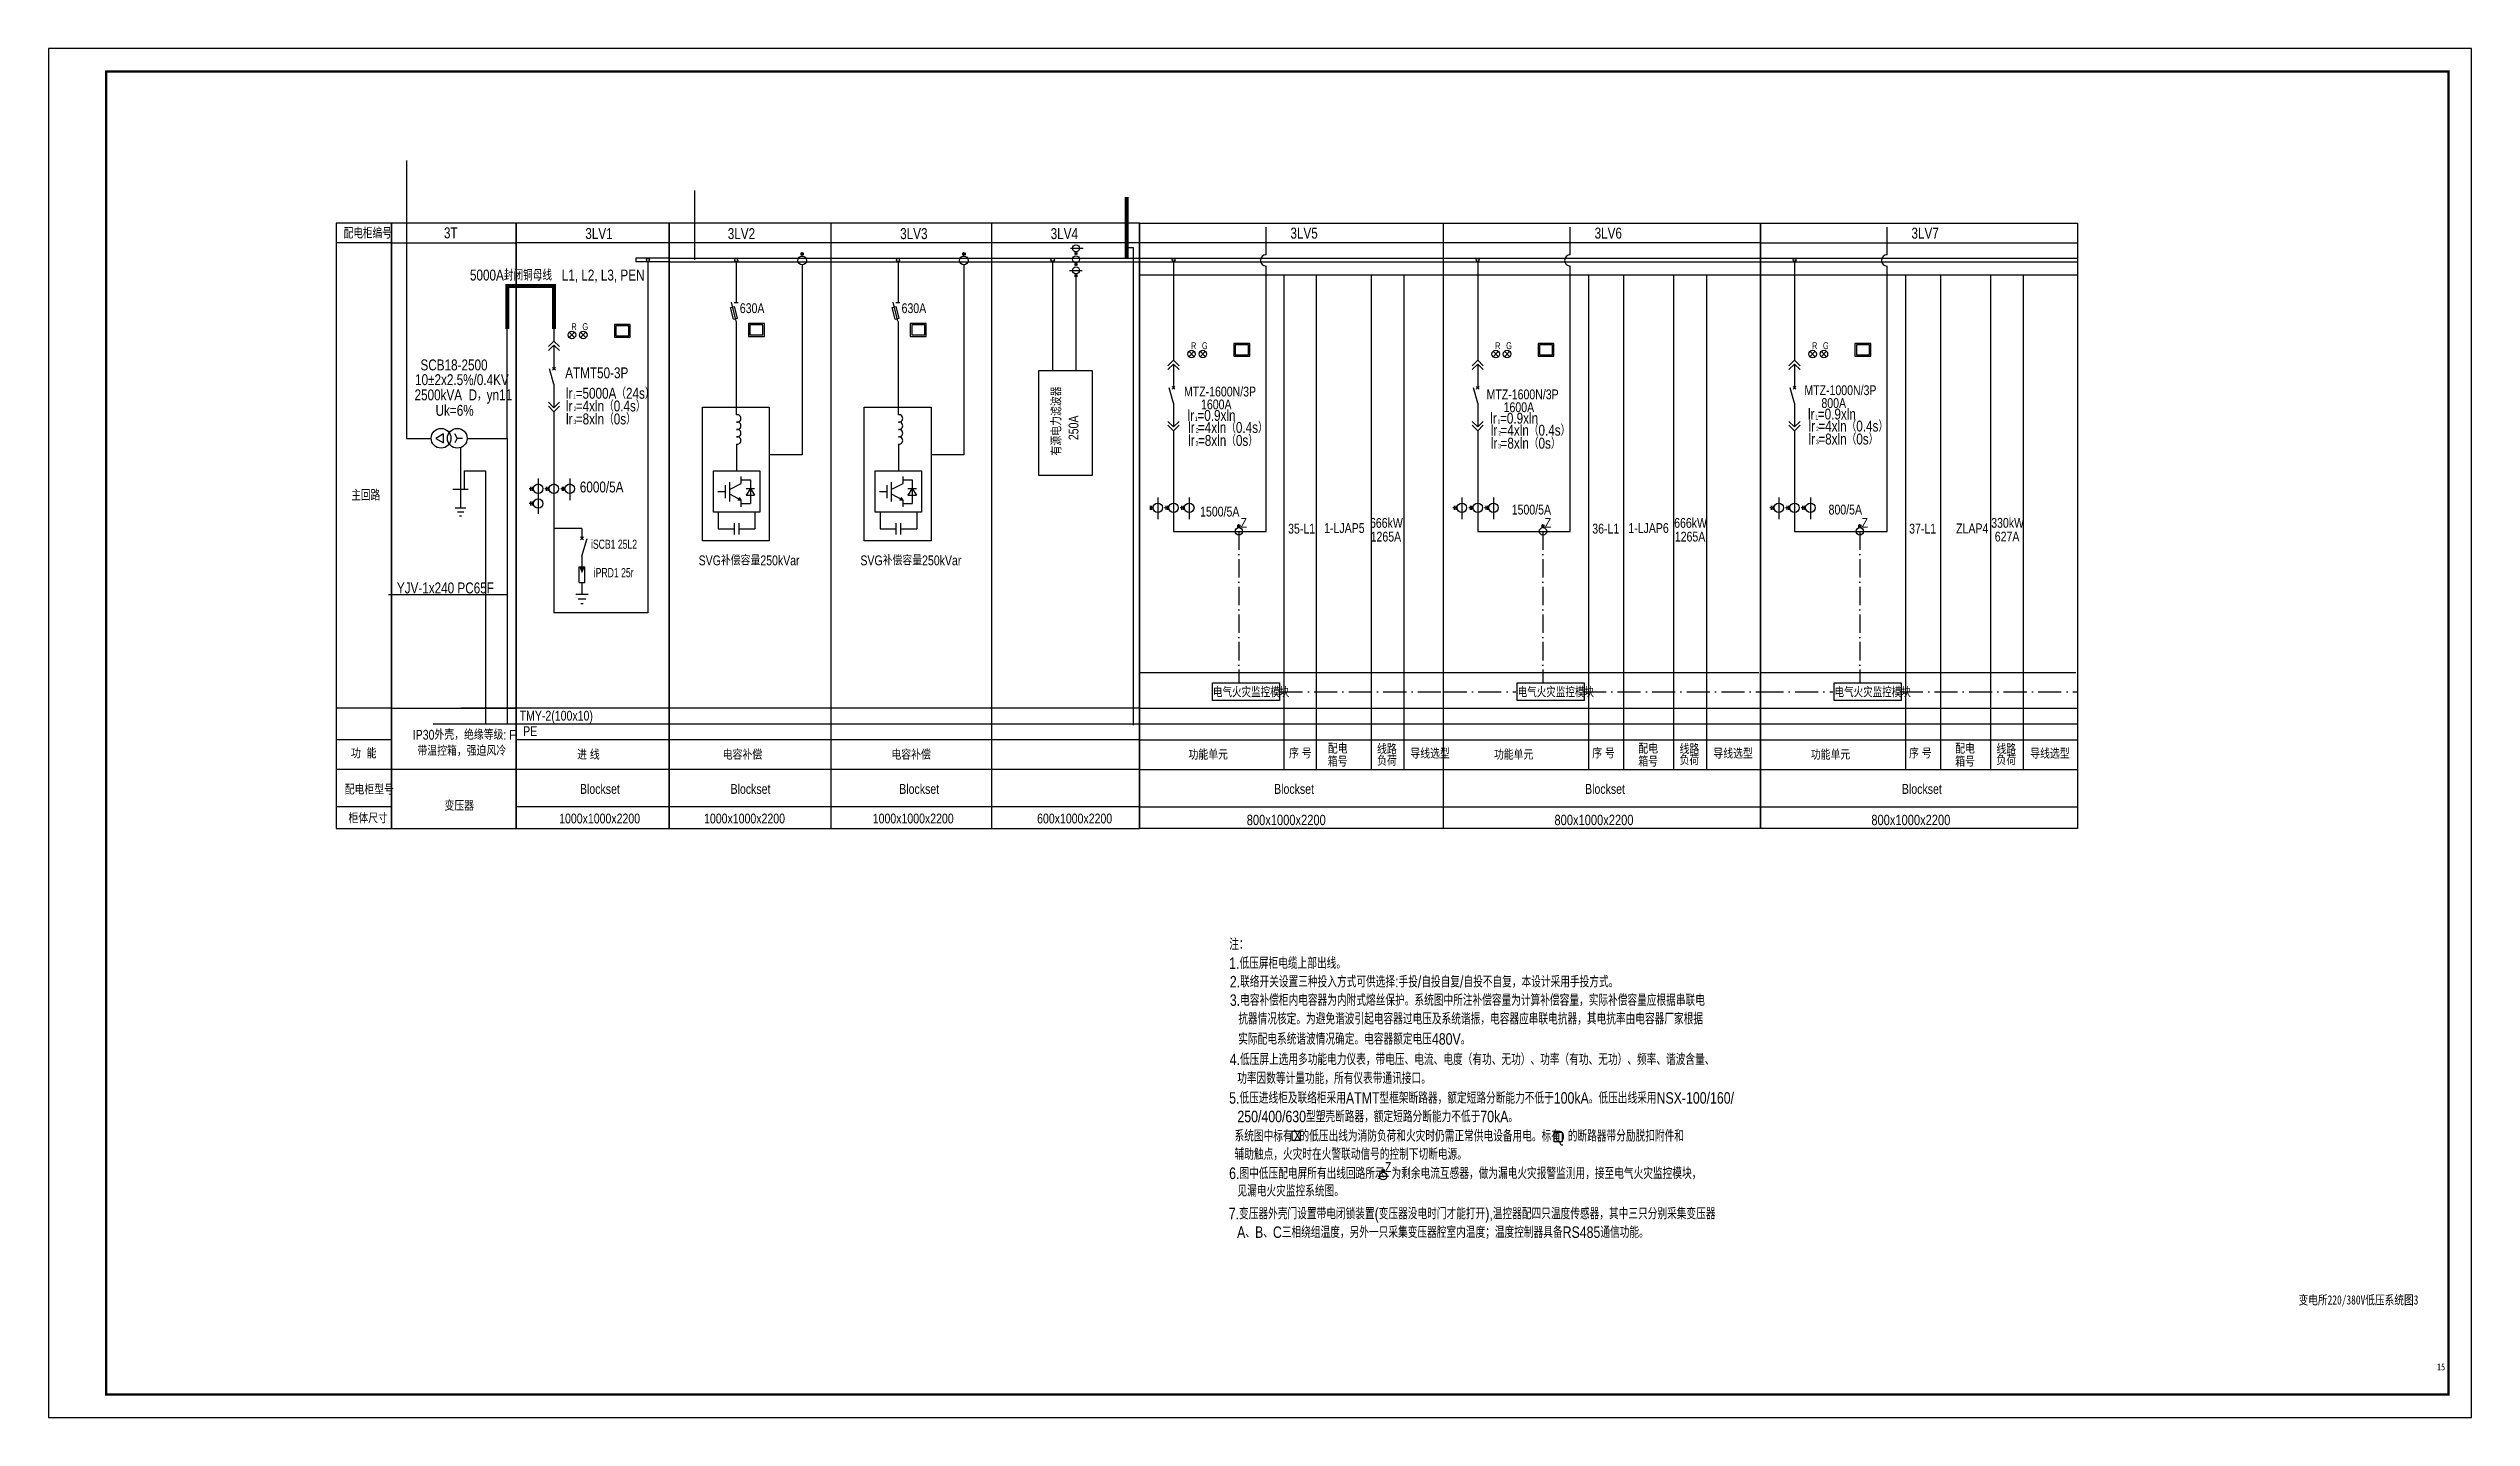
# Model space of a CAD drawing. Extents: x 562591 to 1355713, y 459382 to 835216.
# Drawn here: x 983254 to 1088354, y 774576 to 833976 of the extents above; entities that cross this region are included whole.
import ezdxf
from ezdxf.enums import TextEntityAlignment as Align

# ---------------------------------------------------------------- set-up
doc = ezdxf.new("R2010")
doc.units = 0
doc.header["$LTSCALE"] = 1000
doc.header["$MEASUREMENT"] = 0
doc.linetypes.add('CONTROL', pattern=[1.5, 1, -0.25, 0, -0.25])
for name, color, linetype in [('!电气', 4, 'Continuous'), ('CAPDI-TK2', 7, 'Continuous'), ('ELE', 3, 'Continuous'), ('ELEC', 3, 'Continuous'), ('esocket', 4, 'Continuous'), ('etext', 3, 'Continuous'), ('TEL_TITLE', 7, 'Continuous'), ('动力平面导线层', 3, 'Continuous'), ('动力平面尺寸标注层', 4, 'Continuous'), ('标注-动力', 7, 'Continuous'), ('照明平面导线层', 1, 'Continuous'), ('照明平面设备层', 3, 'Continuous')]:
    doc.layers.add(name, color=color, linetype=linetype)
doc.styles.add('CAPDI-仿宋', font='', dxfattribs={"width": 0.75})
doc.styles.add('CAPDI-宋体', font='', dxfattribs={"width": 0.75})
doc.styles.add('denggao', font='jrs.shx', dxfattribs={"width": 0.7, "height": 400, "bigfont": 'hztxt.shx'})
doc.styles.add('hz', font='jrs.shx', dxfattribs={"width": 0.7, "bigfont": 'hztxt.shx'})
doc.styles.add('JRS', font='jrs.shx', dxfattribs={"width": 0.9, "bigfont": 'hztxt.shx'})
doc.styles.add('Lee', font='jrs.shx', dxfattribs={"bigfont": 'hztxt.shx'})
doc.styles.get('CAPDI-仿宋').set_extended_font_data('FangSong')
doc.styles.get('CAPDI-宋体').set_extended_font_data('SimSun')
doc.linetypes.add('接地线', pattern='A,500,[136,eesltype.shx,S=100,R=0,X=0,Y=0],500,-200,60,-200', length=1460)

msp = doc.modelspace()

# ---------------------------------------------------------------- texts
at = {"layer": '!电气', "color": 120, "style": 'denggao', "width": 0.8}
for p in [(1033762, 805826, 770), (1046980, 805826, 770), (1060724, 805826, 770)]:
    msp.add_text('电气火灾监控模块', height=450, dxfattribs=at).set_placement(p)
at = {"color": 7, "ltscale": 0.75, "style": 'hz', "width": 0.7}
for s, height, p in [('R', 299, (1005936, 821757)), ('G', 299, (1006412, 821757)), ('R', 299, (1032810, 820931)), ('G', 299, (1033286, 820931)), ('R', 299, (1046003, 820931)), ('G', 299, (1046479, 820931)), ('R', 299, (1059747, 820931)), ('G', 299, (1060223, 820931)), ('1', 190, (1032979, 817816)), ('1', 190, (1046104, 817694)), ('1', 190, (1059888, 817875))]:
    msp.add_text(s, height=height, dxfattribs=at).set_placement(p)
at = {"color": 1, "style": 'CAPDI-仿宋', "width": 0.75}
msp.add_text('15', height=300, dxfattribs=at).set_placement((1087033, 776623), align=Align.CENTER)
at = {"layer": 'CAPDI-TK2', "style": 'CAPDI-宋体', "width": 0.75}
msp.add_text('变电所220/380V低压系统图3', height=400, dxfattribs=at).set_placement((1083450, 779481), align=Align.CENTER)
at = {"layer": 'ELE', "color": 0, "style": 'Lee', "width": 0.8}
for s, p in [('注：', (1034469, 794863)), ('1.低压屏柜电缆上部出线。', (1034469, 794042)), ('2.联络开关设置三种投入方式可供选择:手投/自投自复/自投不自复，本设计采用手投方式。', (1034496, 793235)), ('3.电容补偿柜内电容器为内附式熔丝保护。系统图中所注补偿容量为计算补偿容量，实际补偿容量应根据串联电', (1034496, 792437)), ('抗器情况核定。为避免谐波引起电容器过电压及系统谐振，电容器应串联电抗器，其电抗率由电容器厂家根据', (1034861, 791628, 770)), ('4.低压屏上选用多功能电力仪表，带电压、电流、电度（有功、无功）、功率（有功、无功）、频率、谐波含量、', (1034489, 789866, 770)), ('实际配电系统谐波情况确定。电容器额定电压480V。', (1034861, 790752, 770)), ('功率因数等计量功能，所有仪表带通讯接口。', (1034815, 789049, 770)), ('5.低压进线柜及联络柜采用ATMT型框架断路器，额定短路分断能力不低于100kA。低压出线采用NSX-100/160/', (1034466, 788193, -1750)), ('250/400/630型塑壳断路器，额定短路分断能力不低于70kA。', (1034826, 787388, 770)), ('辅助触点，火灾时在火警联动信号的控制下切断电源。', (1034700, 785755, 770)), ('系统图中标有  的低压出线为消防负荷和火灾时仍需正常供电设备用电。标有  的断路器带分励脱扣附件和', (1034700, 786547, 770)), ('X', (1037250, 786562, 6761167)), ('Q', (1048600, 786511, 6761167)), ('6.图中低压配电屏所有出线回路所示  为剩余电流互感器，做为漏电火灾报警监测用，接至电气火灾监控模块，', (1034466, 784924, -1750)), ('见漏电火灾监控系统图。', (1034826, 784164, 770)), ('7.变压器外壳门设置带电闭锁装置(变压器没电时门才能打开),温控器配四只温度传感器，其中三只分别采集变压器', (1034451, 783176, -1750)), ('A、B、C三相绕组温度，另外一只采集变压器腔室内温度；温度控制器具备RS485通信功能。', (1034811, 782369, 770))]:
    msp.add_text(s, height=500, dxfattribs=at).set_placement(p)
at = {"layer": 'etext', "style": 'hz', "width": 0.7}
msp.add_text('iSCB1 25L2', height=400, dxfattribs=at).set_placement((1006786, 812267, 0))
msp.add_text('iPRD1 25r', height=400, dxfattribs=at).set_placement((1007769, 811242, 0), align=Align.MIDDLE)
at = {"layer": '动力平面尺寸标注层', "color": 3, "width": 0.8}
for s, height, style, p in [('配电柜编号', 475, 'JRS', (996059, 825727)), ('3T', 475, 'JRS', (1000408, 825737)), ('3LV1', 475, 'JRS', (1006540, 825708)), ('3LV2', 475, 'JRS', (1012718, 825705)), ('3LV3', 475, 'JRS', (1020196, 825705)), ('3LV4', 475, 'JRS', (1026724, 825705)), ('3LV5', 475, 'JRS', (1037124, 825726)), ('3LV6', 475, 'JRS', (1050317, 825726)), ('3LV7', 475, 'JRS', (1064061, 825726)), ('5000A封闭铜母线   L1, L2, L3, PEN', 475, 'JRS', (1001536, 823906)), ('630A', 427.5, 'denggao', (1013242, 822494)), ('630A', 427.5, 'denggao', (1020258, 822494)), ('10%%p2x2.5%/0.4KV', 475, 'JRS', (999155, 819369)), ('SCB18-2500', 475, 'JRS', (999390, 820008)), ('ATMT50-3P', 475, 'JRS', (1005667, 819664)), ('2500kVA  D，yn11', 475, 'JRS', (999133, 818709)), ('lr =5000A（24s）', 475, 'JRS', (1005697, 818778)), ('lr =4xln（0.4s）', 475, 'JRS', (1005702, 818227)), ('MTZ-1600N/3P', 427.5, 'denggao', (1032507, 818876)), ('1600A', 427.5, 'denggao', (1033247, 818318)), ('MTZ-1600N/3P', 427.5, 'denggao', (1045632, 818754)), ('MTZ-1000N/3P', 427.5, 'denggao', (1059416, 818935)), ('800A', 427.5, 'denggao', (1060156, 818377)), ('Uk=6%%%', 475, 'JRS', (1000045, 818038)), ('lr =8xln（0s）', 475, 'JRS', (1005703, 817665)), ('lr =0.9xln ', 475, 'JRS', (1032666, 817818)), ('lr =4xln（0.4s）', 475, 'JRS', (1032688, 817296)), ('lr =0.9xln ', 475, 'JRS', (1045791, 817696)), ('lr =4xln（0.4s）', 475, 'JRS', (1045813, 817175)), ('1600A', 427.5, 'denggao', (1046372, 818196)), ('lr =0.9xln ', 475, 'JRS', (1059575, 817877)), ('lr =4xln（0.4s）', 475, 'JRS', (1059597, 817356)), ('lr =8xln（0s）', 475, 'JRS', (1032689, 816733)), ('lr =8xln（0s）', 475, 'JRS', (1045814, 816612)), ('lr =8xln（0s）', 475, 'JRS', (1059598, 816793)), ('主回路', 475, 'JRS', (996390, 814358)), ('6000/5A', 475, 'JRS', (1006302, 814712)), ('1500/5A', 427.5, 'denggao', (1033207, 813669)), ('Z', 428, 'denggao', (1034962, 813180)), ('1500/5A', 427.5, 'denggao', (1046723, 813756)), ('Z', 428, 'denggao', (1048155, 813180)), ('800/5A', 427.5, 'denggao', (1060467, 813756)), ('Z', 428, 'denggao', (1061899, 813180)), ('35-L1', 427.5, 'denggao', (1037023, 812929)), ('1-LJAP5', 427.5, 'denggao', (1038587, 812954)), ('36-L1', 427.5, 'denggao', (1050216, 812929)), ('1-LJAP6', 427.5, 'denggao', (1051780, 812954)), ('37-L1', 427.5, 'denggao', (1063960, 812929)), ('ZLAP4', 427.5, 'denggao', (1065998, 812942)), ('SVG补偿容量250kVar', 427.5, 'denggao', (1011455, 811551)), ('SVG补偿容量250kVar', 427.5, 'denggao', (1018471, 811551)), ('YJV-1x240 PC65F', 475, 'JRS', (998366, 810332)), ('TMY-2(100x10)', 427.5, 'denggao', (1003692, 804815)), ('IP30外壳，绝缘等级: F', 427.5, 'denggao', (999055, 803985)), ('PE', 427.5, 'denggao', (1003843, 804141)), ('功  能', 427.5, 'denggao', (996375, 803176)), ('带温控箱，强迫风冷', 427.5, 'denggao', (999258, 803289)), ('进 线', 427.5, 'denggao', (1006183, 803119)), ('电容补偿', 427.5, 'denggao', (1012501, 803119)), ('电容补偿', 427.5, 'denggao', (1019818, 803119)), ('功能单元', 427.5, 'denggao', (1032703, 803119)), ('序 号', 427.5, 'denggao', (1037062, 803174)), ('箱号', 427.5, 'denggao', (1038745, 802819)), ('配电', 427.5, 'denggao', (1038745, 803381)), ('线路', 427.5, 'denggao', (1040882, 803358)), ('负荷', 427.5, 'denggao', (1040882, 802856)), ('导线选型', 427.5, 'denggao', (1042327, 803165)), ('功能单元', 427.5, 'denggao', (1045952, 803119)), ('序 号', 427.5, 'denggao', (1050212, 803174)), ('箱号', 427.5, 'denggao', (1052213, 802819)), ('配电', 427.5, 'denggao', (1052213, 803381)), ('线路', 427.5, 'denggao', (1054002, 803358)), ('负荷', 427.5, 'denggao', (1054002, 802886)), ('导线选型', 427.5, 'denggao', (1055469, 803165)), ('功能单元', 427.5, 'denggao', (1059695, 803119)), ('序 号', 427.5, 'denggao', (1063955, 803174)), ('箱号', 427.5, 'denggao', (1065957, 802819)), ('配电', 427.5, 'denggao', (1065957, 803381)), ('线路', 427.5, 'denggao', (1067746, 803358)), ('负荷', 427.5, 'denggao', (1067746, 802886)), ('导线选型', 427.5, 'denggao', (1069212, 803165)), ('配电柜型号', 427.5, 'denggao', (996104, 801607)), ('Blockset', 427.5, 'denggao', (1006309, 801635)), ('Blockset', 427.5, 'denggao', (1012841, 801635)), ('Blockset', 427.5, 'denggao', (1020158, 801635)), ('Blockset', 427.5, 'denggao', (1036417, 801635)), ('Blockset', 427.5, 'denggao', (1049905, 801635)), ('Blockset', 427.5, 'denggao', (1063649, 801635)), ('变压器', 427.5, 'denggao', (1000432, 800907)), ('柜体尺寸', 427.5, 'denggao', (996267, 800362)), ('1000x1000x2200', 427.5, 'denggao', (1005406, 800353)), ('1000x1000x2200', 427.5, 'denggao', (1011691, 800353)), ('1000x1000x2200', 427.5, 'denggao', (1019008, 800353)), ('600x1000x2200', 427.5, 'denggao', (1026137, 800353)), ('800x1000x2200', 450, 'denggao', (1035229, 800279)), ('800x1000x2200', 450, 'denggao', (1048577, 800279)), ('800x1000x2200', 450, 'denggao', (1062321, 800279))]:
    msp.add_text(s, height=height, dxfattribs=dict(at, style=style)).set_placement(p)
at = {"layer": '动力平面尺寸标注层', "color": 3, "style": 'denggao', "width": 0.8}
for s, p in [('有源电力滤波器', (1027189, 816317, 0)), ('250A', (1027930, 816983, 0))]:
    msp.add_text(s, height=427.5, rotation=90, dxfattribs=at).set_placement(p)
for s, p in [('666kW', (1041287, 813400)), ('666kW', (1054481, 813400)), ('330kW', (1068232, 813402)), ('1265A', (1041264, 812797)), ('1265A', (1054458, 812797)), ('627A', (1068209, 812799))]:
    msp.add_text(s, height=427.5, dxfattribs=at).set_placement(p, align=Align.MIDDLE)
at = {"layer": '标注-动力', "color": 7, "ltscale": 0.75, "style": 'hz', "width": 0.7}
for s, p in [('1', (1006009, 818776)), ('3', (1006023, 817680)), ('2', (1006033, 818244)), ('3', (1033008, 816749)), ('2', (1033019, 817313)), ('3', (1046133, 816627)), ('2', (1046144, 817191)), ('3', (1059917, 816808)), ('2', (1059928, 817372))]:
    msp.add_text(s, height=190, dxfattribs=at).set_placement(p)
at = {"layer": '标注-动力', "style": 'denggao', "width": 0.8}
msp.add_text('Z', height=428, dxfattribs=at).set_placement((1041224, 785231))

# ---------------------------------------------------------------- linework, layer by layer
at = {"layer": '!电气'}
for p, q in [((1017192, 826393), (1017192, 800130)), ((1024155, 826393), (1024155, 800130)), ((1043769, 800130), (1043769, 826393)), ((1057513, 800130), (1057513, 826393)), ((998127, 825538), (995727, 825538)), ((998127, 825538), (1003547, 825538)), ((1010176, 825538), (1003547, 825538)), ((1030576, 825538), (1010176, 825538)), ((1057513, 825538), (1010176, 825538)), ((1057513, 825538), (1071256, 825538)), ((1030576, 824156), (1043769, 824156)), ((1036836, 824156), (1036836, 802695)), ((1038236, 824156), (1038236, 802695)), ((1040621, 824156), (1040621, 802695)), ((1042046, 824156), (1042046, 802695)), ((1043769, 824156), (1057513, 824156)), ((1050055, 824156), (1050055, 802695)), ((1051575, 824156), (1051575, 802695)), ((1053741, 824156), (1053741, 802695)), ((1055166, 824156), (1055166, 802695)), ((1057513, 824156), (1071256, 824156)), ((1063798, 824156), (1063798, 802695)), ((1065318, 824156), (1065318, 802695)), ((1067485, 824156), (1067485, 802695)), ((1068910, 824156), (1068910, 802695)), ((1030576, 806899), (1043769, 806899)), ((1043769, 806899), (1057444, 806899)), ((1057513, 806899), (1071188, 806899)), ((998127, 805347), (995727, 805347)), ((998127, 805347), (1003547, 805347)), ((1030576, 805347), (1001146, 805347)), ((1030576, 805347), (1030576, 805347)), ((1030576, 805347), (1030576, 805347)), ((1030576, 805347), (1043769, 805347)), ((1043769, 805347), (1057513, 805347)), ((1043769, 805347), (1043769, 805347)), ((1043769, 805347), (1043769, 805347)), ((1043824, 805347), (1043824, 805347)), ((1043824, 805347), (1043824, 805347)), ((1043824, 805347), (1047791, 805347)), ((1047791, 805347), (1047804, 805347)), ((1057513, 805347), (1071256, 805347)), ((1057513, 805347), (1057513, 805347)), ((1057513, 805347), (1057513, 805347)), ((1057568, 805347), (1057568, 805347)), ((1057568, 805347), (1057568, 805347)), ((1057568, 805347), (1061534, 805347)), ((1061534, 805347), (1061547, 805347)), ((998127, 803978), (995727, 803978)), ((1030576, 803978), (1003547, 803978)), ((1030576, 803978), (1030576, 803978)), ((1030576, 803978), (1030576, 803978)), ((1030576, 803978), (1043769, 803978)), ((1043769, 803978), (1057513, 803978)), ((1043824, 803978), (1043824, 803978)), ((1043824, 803978), (1043824, 803978)), ((1043824, 803978), (1047791, 803978)), ((1047791, 803978), (1047804, 803978)), ((1057513, 803978), (1071256, 803978)), ((1057568, 803978), (1057568, 803978)), ((1057568, 803978), (1057568, 803978)), ((1057568, 803978), (1061534, 803978)), ((1061534, 803978), (1061547, 803978)), ((998127, 802695), (995727, 802695)), ((1003547, 802695), (998127, 802695)), ((1030576, 802695), (1001146, 802695)), ((1030576, 802695), (1043769, 802695)), ((1043769, 802695), (1057513, 802695)), ((1043824, 802695), (1047791, 802695)), ((1047791, 802695), (1047804, 802695)), ((1057513, 802695), (1071256, 802695)), ((1057568, 802695), (1061534, 802695)), ((1061534, 802695), (1061547, 802695)), ((998127, 801072), (995727, 801072)), ((1030576, 801072), (1003547, 801072)), ((1030576, 801072), (1030576, 801072)), ((1030576, 801072), (1030576, 801072)), ((1030576, 801072), (1043768, 801072)), ((1043769, 801072), (1057513, 801072)), ((1043824, 801072), (1043824, 801072)), ((1043824, 801072), (1043824, 801072)), ((1043824, 801072), (1047791, 801072)), ((1047791, 801072), (1047804, 801072)), ((1057513, 801072), (1071256, 801072)), ((1057568, 801072), (1057568, 801072)), ((1057568, 801072), (1057568, 801072)), ((1057568, 801072), (1061534, 801072)), ((1061534, 801072), (1061547, 801072))]:
    msp.add_line(p, q, dxfattribs=at)
for points in [[(998127, 826393), (995727, 826393), (995727, 800130), (998127, 800130)], [(1003547, 826393), (998127, 826393), (998127, 800130), (1003547, 800130)], [(1010176, 826393), (1003547, 826393), (1003547, 800130), (1010176, 800130)], [(1030576, 826393), (1010176, 826393), (1010176, 800130), (1030576, 800130)], [(1030576, 826393), (1010176, 826393), (1010176, 800130), (1030576, 800130)], [(1030576, 826393), (1030576, 826393), (1030576, 800130), (1030576, 800130)], [(1030576, 826393), (1030576, 826393), (1030576, 800130), (1030576, 800130)], [(1043769, 826393), (1057513, 826393), (1057513, 800130), (1043769, 800130)], [(1057513, 826393), (1071256, 826393), (1071256, 800130), (1057513, 800130)]]:
    msp.add_lwpolyline(points, close=True, dxfattribs=at)
msp.add_lwpolyline([(1043769, 800130), (1030576, 800130), (1030576, 826393), (1043769, 826393)], dxfattribs=at)
at = {"layer": '!电气', "color": 1}
msp.add_lwpolyline([(1026205, 819997), (1028526, 819997), (1028526, 815448), (1026205, 815448)], close=True, dxfattribs=at)
at = {"color": 4, "ltscale": 0.3}
for p, q in [((1010176, 824883), (1008724, 824883)), ((1008724, 824883), (1008724, 824712)), ((1010176, 824712), (1008724, 824712)), ((1010176, 824883), (1043769, 824883)), ((1010176, 824712), (1043769, 824712)), ((1043769, 824883), (1057513, 824883)), ((1043769, 824712), (1057513, 824712)), ((1057513, 824883), (1071256, 824883)), ((1057513, 824712), (1071256, 824712))]:
    msp.add_line(p, q, dxfattribs=at)
at = {"color": 7, "ltscale": 0.3}
for p, q in [((1004938, 821038), (1005179, 821279)), ((1004938, 820867), (1005179, 821108)), ((1005421, 821038), (1005179, 821279)), ((1005421, 820867), (1005179, 821108)), ((1005179, 819417), (1004992, 820075)), ((1005119, 820014), (1005240, 820135)), ((1005119, 820135), (1005240, 820014)), ((1031812, 820212), (1032054, 820454)), ((1031812, 820041), (1032054, 820283)), ((1032295, 820212), (1032054, 820454)), ((1032295, 820041), (1032054, 820283)), ((1045005, 820212), (1045247, 820454)), ((1045005, 820041), (1045247, 820283)), ((1045489, 820212), (1045247, 820454)), ((1045489, 820041), (1045247, 820283)), ((1058749, 820212), (1058991, 820454)), ((1058749, 820041), (1058991, 820283)), ((1059232, 820212), (1058991, 820454)), ((1059232, 820041), (1058991, 820283)), ((1032054, 818592), (1031867, 819250)), ((1031993, 819189), (1032114, 819310)), ((1031993, 819310), (1032114, 819189)), ((1045247, 818592), (1045060, 819250)), ((1045187, 819189), (1045308, 819310)), ((1045187, 819310), (1045308, 819189)), ((1058991, 818592), (1058804, 819250)), ((1058930, 819189), (1059051, 819310)), ((1058930, 819310), (1059051, 819189)), ((1004938, 818623), (1005179, 818381)), ((1004938, 818452), (1005179, 818210)), ((1005421, 818623), (1005179, 818381)), ((1005421, 818452), (1005179, 818210)), ((1031812, 817797), (1032054, 817556)), ((1032295, 817797), (1032054, 817556)), ((1045005, 817797), (1045247, 817556)), ((1045489, 817797), (1045247, 817556)), ((1058749, 817797), (1058991, 817556)), ((1059232, 817797), (1058991, 817556)), ((1031812, 817626), (1032054, 817385)), ((1032295, 817626), (1032054, 817385)), ((1045005, 817626), (1045247, 817385)), ((1045489, 817626), (1045247, 817385)), ((1058749, 817626), (1058991, 817385)), ((1059232, 817626), (1058991, 817385)), ((1000896, 814052), (1001357, 814052)), ((1000989, 813878), (1001265, 813878)), ((1001087, 813703), (1001170, 813703))]:
    msp.add_line(p, q, dxfattribs=at)
at = {"color": 1, "ltscale": 0.3}
for p, q in [((1006396, 813151), (1005179, 813151)), ((1006396, 813151), (1006396, 812721)), ((1006396, 811952), (1006396, 811480)), ((1006396, 810813), (1006396, 810283))]:
    msp.add_line(p, q, dxfattribs=at)
at = {"color": 0, "ltscale": 0.3}
for p, q in [((1006276, 811480), (1006516, 811480)), ((1006276, 810813), (1006276, 811480)), ((1006516, 810813), (1006516, 811480)), ((1006276, 810813), (1006516, 810813))]:
    msp.add_line(p, q, dxfattribs=at)
at = {"color": 3, "ltscale": 0.3}
for p, q in [((1006666, 810283), (1006127, 810283)), ((1006558, 810079), (1006235, 810079)), ((1006443, 809875), (1006346, 809875))]:
    msp.add_line(p, q, dxfattribs=at)
at = {"color": 4, "ltscale": 0.3}
for centre in [(1032054, 824800), (1045247, 824800), (1058991, 824800)]:
    msp.add_circle(centre, 64.1, dxfattribs=at)
at = {"color": 0, "ltscale": 0.3}
msp.add_solid([(1006516, 811480), (1006277, 811480), (1006396, 811204), (1006277, 811480)], dxfattribs=at)
at = {"layer": 'ELE', "color": 0}
for points in [[(1037200, 787004), (1037550, 787004), (1037550, 786592), (1037200, 786592)], [(1048561, 786952), (1048911, 786952), (1048911, 786541), (1048561, 786541)]]:
    msp.add_lwpolyline(points, close=True, dxfattribs=at)
at = {"layer": 'ELEC', "color": 0}
for p, q in [((1006467, 812650), (1006326, 812791)), ((1006467, 812791), (1006326, 812650)), ((1006396, 811952), (1006615, 812721))]:
    msp.add_line(p, q, dxfattribs=at)
at = {"layer": 'esocket'}
for points in [[(1033741, 806449), (1036651, 806449), (1036651, 805680), (1033741, 805680)], [(1046960, 806449), (1049870, 806449), (1049870, 805680), (1046960, 805680)], [(1060703, 806449), (1063613, 806449), (1063613, 805680), (1060703, 805680)]]:
    msp.add_lwpolyline(points, close=True, dxfattribs=at)
at = {"layer": 'TEL_TITLE'}
msp.add_lwpolyline([(983254, 774576), (1088354, 774576), (1088354, 833976), (983254, 833976)], close=True, dxfattribs=at)
at = {"layer": 'TEL_TITLE', "const_width": 100}
msp.add_lwpolyline([(985754, 775576), (1087354, 775576), (1087354, 832976), (985754, 832976)], close=True, dxfattribs=at)
at = {"layer": '动力平面导线层', "linetype": '接地线', "ltscale": 0.01}
for p, q in [((1001127, 816658), (1001127, 814052)), ((1001285, 815648), (1001285, 814848))]:
    msp.add_line(p, q, dxfattribs=at)
at = {"layer": '动力平面导线层', "linetype": '接地线', "ltscale": 0.002}
for p, q in [((1003154, 817057), (1003154, 804672)), ((1001285, 815648), (1002212, 815648)), ((1002212, 815648), (1002212, 804672)), ((999944, 804672), (1043769, 804672)), ((1043769, 804672), (1057513, 804672)), ((1057513, 804672), (1071256, 804672))]:
    msp.add_line(p, q, dxfattribs=at)
msp.add_lwpolyline([(1030080, 825346), (1030302, 825346), (1030302, 804616)], dxfattribs=at)
at = {"layer": '动力平面尺寸标注层', "color": 3}
for p, q in [((1011270, 827819), (1011270, 824809)), ((1001452, 814848), (1000789, 814848)), ((998005, 810289), (1003154, 810289))]:
    msp.add_line(p, q, dxfattribs=at)
at = {"layer": '标注-动力', "ltscale": 0.3}
for p, q in [((1016024, 825087), (1015867, 825087)), ((1015945, 824969), (1015945, 825141)), ((1023040, 825087), (1022883, 825087)), ((1022961, 824969), (1022961, 825141)), ((1027758, 825111), (1027884, 825111)), ((1027758, 825061), (1027884, 825061)), ((1027821, 825156), (1027821, 825018)), ((1016024, 825024), (1015867, 825024)), ((1023040, 825024), (1022883, 825024)), ((1027758, 824634), (1027884, 824634)), ((1027758, 824583), (1027884, 824583)), ((1027758, 824150), (1027884, 824150)), ((1027758, 824100), (1027884, 824100)), ((1027821, 824678), (1027821, 824540)), ((1027821, 824195), (1027821, 824057)), ((1013082, 822140), (1012874, 822964)), ((1012992, 822956), (1013172, 822956)), ((1020098, 822140), (1019890, 822964)), ((1020008, 822956), (1020188, 822956)), ((1012839, 822733), (1013014, 822777)), ((1012966, 822234), (1012839, 822733)), ((1012966, 822234), (1013140, 822278)), ((1013140, 822278), (1013014, 822777)), ((1019855, 822733), (1020030, 822777)), ((1019982, 822234), (1019855, 822733)), ((1019982, 822234), (1020156, 822278)), ((1020156, 822278), (1020030, 822777)), ((1005843, 821429), (1006075, 821661)), ((1005843, 821661), (1006075, 821429)), ((1006335, 821661), (1006567, 821429)), ((1006335, 821429), (1006567, 821661)), ((1032717, 820603), (1032950, 820836)), ((1032717, 820836), (1032950, 820603)), ((1033209, 820836), (1033441, 820603)), ((1033209, 820603), (1033441, 820836)), ((1045911, 820603), (1046143, 820836)), ((1045911, 820836), (1046143, 820603)), ((1046402, 820836), (1046635, 820603)), ((1046402, 820603), (1046635, 820836)), ((1059654, 820603), (1059887, 820836)), ((1059654, 820836), (1059887, 820603)), ((1060146, 820836), (1060378, 820603)), ((1060146, 820603), (1060378, 820836)), ((1013088, 818400), (1013088, 818086)), ((1020104, 818400), (1020104, 818086)), ((1013103, 816809), (1013103, 816223)), ((1020119, 816809), (1020119, 816223)), ((1013103, 816223), (1013103, 815644)), ((1020119, 816223), (1020119, 815644)), ((1004290, 814876), (1004103, 814876)), ((1004162, 814961), (1004162, 814790)), ((1004230, 814961), (1004230, 814790)), ((1004974, 814876), (1004787, 814876)), ((1004846, 814961), (1004846, 814790)), ((1004914, 814961), (1004914, 814790)), ((1005658, 814876), (1005471, 814876)), ((1005530, 814961), (1005530, 814790)), ((1005598, 814961), (1005598, 814790)), ((1012605, 814742), (1012288, 814742)), ((1012605, 815030), (1012605, 814470)), ((1012795, 815164), (1012795, 814319)), ((1012795, 814834), (1013304, 815106)), ((1012795, 814650), (1013304, 814377)), ((1013304, 815106), (1013304, 815401)), ((1013304, 815253), (1013702, 815253)), ((1013518, 814889), (1013885, 814889)), ((1013702, 814889), (1013518, 814594)), ((1013518, 814594), (1013885, 814594)), ((1013702, 815253), (1013702, 814230)), ((1013702, 814889), (1013885, 814594)), ((1019621, 814742), (1019304, 814742)), ((1019621, 815030), (1019621, 814470)), ((1019811, 815164), (1019811, 814319)), ((1019811, 814834), (1020320, 815106)), ((1019811, 814650), (1020320, 814377)), ((1020320, 815106), (1020320, 815401)), ((1020320, 815253), (1020718, 815253)), ((1020534, 814889), (1020901, 814889)), ((1020718, 814889), (1020534, 814594)), ((1020534, 814594), (1020901, 814594)), ((1020718, 815253), (1020718, 814230)), ((1020718, 814889), (1020901, 814594)), ((1004290, 814231), (1004103, 814231)), ((1004162, 814317), (1004162, 814146)), ((1004230, 814317), (1004230, 814146)), ((1012309, 813862), (1012309, 813138)), ((1013304, 814377), (1013156, 814376)), ((1013304, 814377), (1013223, 814500)), ((1013304, 814083), (1013304, 814377)), ((1013304, 814230), (1013702, 814230)), ((1013897, 813862), (1013897, 813138)), ((1019325, 813862), (1019325, 813138)), ((1020320, 814377), (1020172, 814376)), ((1020320, 814377), (1020239, 814500)), ((1020320, 814083), (1020320, 814377)), ((1020320, 814230), (1020718, 814230)), ((1020913, 813862), (1020913, 813138)), ((1031036, 814136), (1031036, 813965)), ((1031104, 814136), (1031104, 813965)), ((1031848, 814050), (1031662, 814050)), ((1031720, 814136), (1031720, 813965)), ((1031788, 814136), (1031788, 813965)), ((1032532, 814050), (1032346, 814050)), ((1032404, 814136), (1032404, 813965)), ((1032472, 814136), (1032472, 813965)), ((1044358, 814050), (1044171, 814050)), ((1044229, 814136), (1044229, 813965)), ((1044298, 814136), (1044298, 813965)), ((1045042, 814050), (1044855, 814050)), ((1044913, 814136), (1044913, 813965)), ((1044982, 814136), (1044982, 813965)), ((1045726, 814050), (1045539, 814050)), ((1045597, 814136), (1045597, 813965)), ((1045666, 814136), (1045666, 813965)), ((1058101, 814050), (1057915, 814050)), ((1057973, 814136), (1057973, 813965)), ((1058041, 814136), (1058041, 813965)), ((1058785, 814050), (1058599, 814050)), ((1058657, 814136), (1058657, 813965)), ((1058725, 814136), (1058725, 813965)), ((1059469, 814050), (1059283, 814050)), ((1059341, 814136), (1059341, 813965)), ((1059409, 814136), (1059409, 813965)), ((1012309, 813138), (1012991, 813138)), ((1012991, 813386), (1012991, 812890)), ((1013198, 813386), (1013198, 812890)), ((1013198, 813138), (1013897, 813138)), ((1019325, 813138), (1020007, 813138)), ((1020007, 813386), (1020007, 812890)), ((1020214, 813386), (1020214, 812890)), ((1020214, 813138), (1020913, 813138)), ((1034818, 813288), (1034953, 813288)), ((1034818, 813234), (1034953, 813234)), ((1034885, 813187), (1034885, 813334)), ((1048012, 813288), (1048146, 813288)), ((1048012, 813234), (1048146, 813234)), ((1048079, 813187), (1048079, 813334)), ((1061755, 813288), (1061890, 813288)), ((1061755, 813234), (1061890, 813234)), ((1061822, 813187), (1061822, 813334)), ((1041080, 785318), (1041215, 785318)), ((1041080, 785264), (1041215, 785264)), ((1041148, 785216), (1041148, 785364))]:
    msp.add_line(p, q, dxfattribs=at)
at = {"layer": '标注-动力'}
for p, q in [((1000988, 817062), (1000876, 817256)), ((1000988, 817062), (1000876, 816868)), ((1000988, 817062), (1001212, 817062)), ((1040934, 785055), (1041375, 785055))]:
    msp.add_line(p, q, dxfattribs=at)
at = {"layer": '标注-动力', "ltscale": 0.3}
for points in [[(1008484, 822000), (1007800, 822000), (1007800, 821444), (1008484, 821444)], [(1014306, 822041), (1013622, 822041), (1013622, 821485), (1014306, 821485)], [(1021321, 822041), (1020637, 822041), (1020637, 821485), (1021321, 821485)], [(1035359, 821175), (1034675, 821175), (1034675, 820619), (1035359, 820619)], [(1048552, 821175), (1047868, 821175), (1047868, 820619), (1048552, 820619)], [(1062296, 821175), (1061612, 821175), (1061612, 820619), (1062296, 820619)], [(1011617, 818410), (1014521, 818410), (1014521, 812608), (1011617, 812608)], [(1018633, 818410), (1021537, 818410), (1021537, 812608), (1018633, 812608)], [(1000053, 817057), (1000387, 816864), (1000387, 817250)]]:
    msp.add_lwpolyline(points, close=True, dxfattribs=at)
for points in [[(1012102, 815644), (1014104, 815644), (1014104, 813862), (1012102, 813862), (1012102, 815644)], [(1019118, 815644), (1021120, 815644), (1021120, 813862), (1019118, 813862), (1019118, 815644)]]:
    msp.add_lwpolyline(points, dxfattribs=at)
for centre, radius in [((1027821, 825307), 151), ((1009253, 824798), 64.1), ((1013088, 824797), 64.1), ((1015945, 824780), 189), ((1020104, 824797), 64.1), ((1022961, 824780), 189), ((1026809, 824808), 75), ((1026809, 824808), 75), ((1027821, 824829), 151), ((1027821, 824346), 151), ((1005959, 821545), 164), ((1006451, 821545), 164), ((1032833, 820719), 164), ((1033325, 820719), 164), ((1046027, 820719), 164), ((1046518, 820719), 164), ((1059771, 820719), 164), ((1060262, 820719), 164), ((1004495, 814876), 205), ((1005179, 814876), 205), ((1005863, 814876), 205), ((1004495, 814231), 205), ((1031370, 814050), 205), ((1032054, 814050), 205), ((1032738, 814050), 205), ((1044563, 814050), 205), ((1045247, 814050), 205), ((1045931, 814050), 205), ((1058307, 814050), 205), ((1058991, 814050), 205), ((1059675, 814050), 205), ((1034885, 813025), 162), ((1048079, 813025), 162), ((1061822, 813025), 162), ((1041148, 785055), 162)]:
    msp.add_circle(centre, radius, dxfattribs=at)
at = {"layer": '标注-动力'}
for centre in [(1000284, 817062), (1000988, 817062)]:
    msp.add_circle(centre, 428, dxfattribs=at)
at = {"layer": '标注-动力', "ltscale": 0.3}
for centre in [(1013128, 817926), (1013128, 817607), (1020144, 817926), (1020144, 817607), (1013128, 817288), (1013128, 816968), (1020144, 817288), (1020144, 816968)]:
    msp.add_arc(centre, 162, 260.98292, 99.01708, dxfattribs=at)
at = {"layer": '照明平面导线层'}
for p, q in [((998777, 829109), (998777, 817057)), ((1036069, 825022), (1036069, 826221)), ((1049262, 825022), (1049262, 826221)), ((1063006, 825022), (1063006, 826221)), ((1027580, 825307, 0), (1028128, 825307, 0)), ((1009253, 824734), (1009253, 809491)), ((1013088, 824730), (1013088, 822956)), ((1015945, 824591), (1015945, 816340)), ((1020104, 824730), (1020104, 822956)), ((1022961, 824591), (1022961, 816340)), ((1026809, 824733), (1026810, 819997)), ((1027548, 824346), (1028096, 824346)), ((1027821, 824057), (1027821, 819997)), ((1032054, 824736), (1032054, 820454)), ((1036069, 813025), (1036069, 824533)), ((1045247, 824736), (1045247, 820454)), ((1049262, 813025), (1049262, 824533)), ((1058991, 824736), (1058991, 820454)), ((1063006, 813025), (1063006, 824533)), ((1003154, 817057), (1003154, 823470)), ((1005179, 823408), (1005179, 821279)), ((1013088, 822136), (1013088, 818400)), ((1020104, 822136), (1020104, 818400)), ((1005179, 821108), (1005179, 820074)), ((1032054, 820283), (1032054, 819249)), ((1045247, 820283), (1045247, 819249)), ((1058991, 820283), (1058991, 819249)), ((1005179, 819417), (1005179, 818381)), ((1005179, 818210), (1005179, 809491)), ((1032054, 818592), (1032054, 817556)), ((1045247, 818592), (1045247, 817556)), ((1058991, 818592), (1058991, 817556)), ((998777, 817057), (999856, 817057)), ((1001415, 817057), (1003154, 817057)), ((1032054, 817385), (1032054, 813025)), ((1045247, 817385), (1045247, 813025)), ((1058991, 817385), (1058991, 813025)), ((1015945, 816340), (1014521, 816340)), ((1022961, 816340), (1021537, 816340)), ((1004495, 815323), (1004495, 813781)), ((1005863, 815323), (1005863, 814375)), ((1031370, 814497), (1031370, 813550)), ((1032738, 814497), (1032738, 813550)), ((1044563, 814497), (1044563, 813550)), ((1045931, 814497), (1045931, 813550)), ((1058307, 814497), (1058307, 813550)), ((1059675, 814497), (1059675, 813550)), ((1032054, 813025), (1036069, 813025)), ((1045247, 813025), (1049262, 813025)), ((1058991, 813025), (1063006, 813025)), ((1009253, 809491), (1005179, 809491))]:
    msp.add_line(p, q, dxfattribs=at)
at = {"layer": '照明平面导线层', "color": 3}
for points in [[(1008425, 821941), (1007860, 821941), (1007860, 821504), (1008425, 821504)], [(1014246, 821981), (1013681, 821981), (1013681, 821545), (1014246, 821545)], [(1021262, 821981), (1020697, 821981), (1020697, 821545), (1021262, 821545)], [(1035299, 821115), (1034734, 821115), (1034734, 820679), (1035299, 820679)], [(1048493, 821115), (1047927, 821115), (1047927, 820679), (1048493, 820679)], [(1062236, 821115), (1061671, 821115), (1061671, 820679), (1062236, 820679)]]:
    msp.add_lwpolyline(points, close=True, dxfattribs=at)
at = {"layer": '照明平面导线层'}
for centre in [(1036069, 824778), (1049262, 824778), (1063006, 824778)]:
    msp.add_arc(centre, 244, 90, 270, dxfattribs=at)
at = {"layer": '照明平面设备层', "color": 2, "linetype": 'CONTROL', "ltscale": 0.8}
for p, q in [((1034885, 813025), (1034885, 806449)), ((1048079, 813025), (1048079, 806449)), ((1061822, 813025), (1061822, 806449))]:
    msp.add_line(p, q, dxfattribs=at)
at = {"layer": '照明平面设备层', "color": 3, "linetype": 'CONTROL'}
for p, q in [((1036651, 806065), (1043769, 806065)), ((1043769, 806065), (1046905, 806065)), ((1049814, 806065), (1057513, 806065)), ((1057513, 806065), (1060648, 806065)), ((1063558, 806065), (1071256, 806065))]:
    msp.add_line(p, q, dxfattribs=at)
at = {"layer": '照明平面设备层', "linetype": 'ByBlock'}
for points, const_width in [([(1030019, 824847), (1030019, 827534)], 180), ([(1003154, 821804), (1003154, 823671), (1005179, 823671), (1005179, 821804)], 171)]:
    msp.add_lwpolyline(points, dxfattribs=dict(at, const_width=const_width))

msp.set_redraw_order([(e.dxf.handle, doc.entitydb.next_handle()) for e in msp.query("TEXT MTEXT ATTDEF DIMENSION ARC_DIMENSION")])  # texts and dimensions are drawn at this point

doc.saveas('drawing.dxf')
